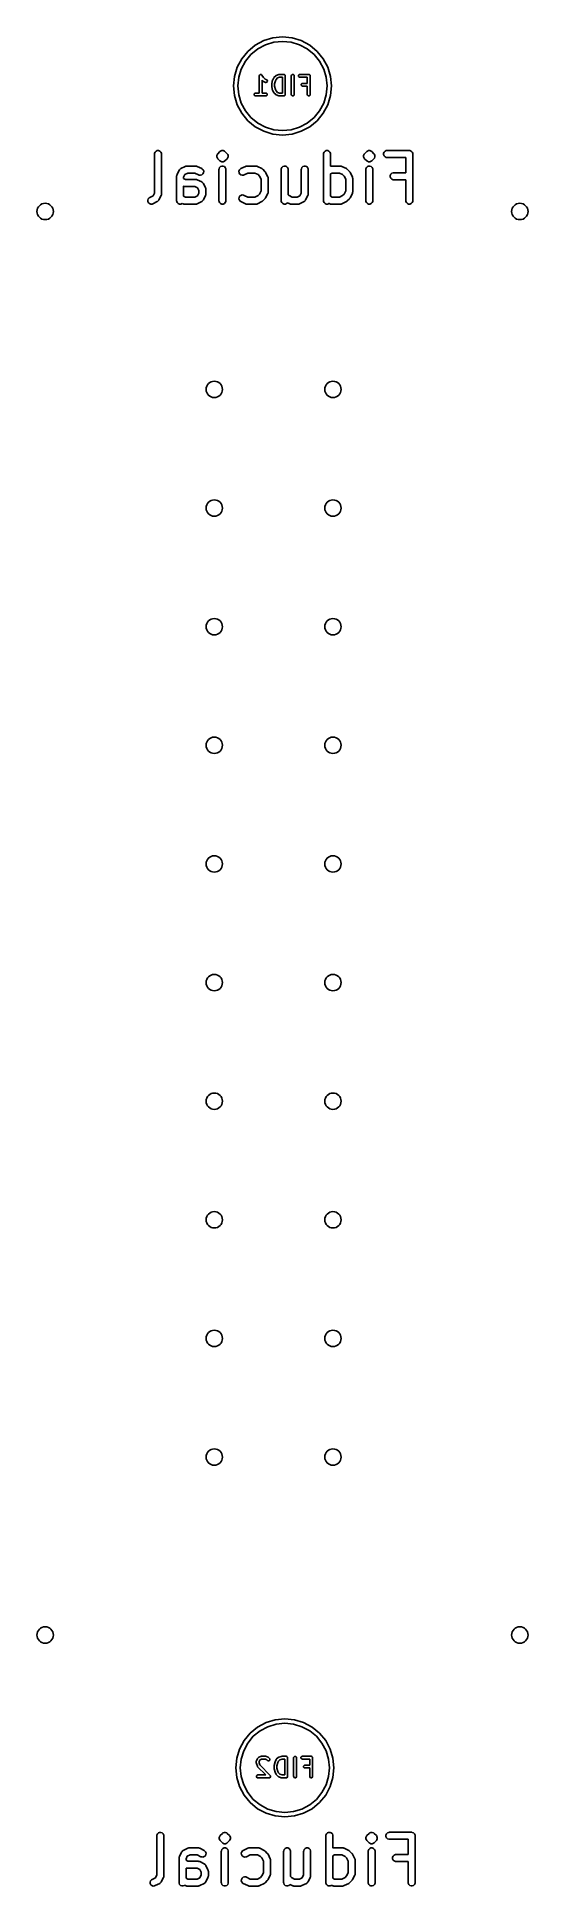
# Model space of a CAD drawing. Extents: x 0.39 to 0.81, y 0.19 to 1.75.
import ezdxf

# ---------------------------------------------------------------- set-up
doc = ezdxf.new("R2010")
doc.units = 0
doc.header["$MEASUREMENT"] = 0
doc.layers.add('BLACK', color=7, linetype='CONTINUOUS')

msp = doc.modelspace()

# ---------------------------------------------------------------- linework, layer by layer
at = {"layer": 'BLACK', "linetype": 'CONTINUOUS'}
for p, q in [((0.5842, 1.744), (0.5919, 1.7463)), ((0.5919, 1.7463), (0.6, 1.7471)), ((0.6, 1.7471), (0.6081, 1.7463)), ((0.6081, 1.7463), (0.6158, 1.744)), ((0.5656, 1.7287), (0.5708, 1.735)), ((0.5734, 1.7323), (0.5688, 1.7266)), ((0.5708, 1.735), (0.577, 1.7401)), ((0.5791, 1.737), (0.5734, 1.7323)), ((0.577, 1.7401), (0.5842, 1.744)), ((0.5856, 1.7405), (0.5791, 1.737)), ((0.5927, 1.7426), (0.5856, 1.7405)), ((0.6, 1.7433), (0.5927, 1.7426)), ((0.6073, 1.7426), (0.6, 1.7433)), ((0.6144, 1.7405), (0.6073, 1.7426)), ((0.6209, 1.737), (0.6144, 1.7405)), ((0.6158, 1.744), (0.623, 1.7401)), ((0.6266, 1.7323), (0.6209, 1.737)), ((0.623, 1.7401), (0.6292, 1.735)), ((0.6312, 1.7266), (0.6266, 1.7323)), ((0.6292, 1.735), (0.6344, 1.7287)), ((0.5595, 1.7138), (0.5618, 1.7216)), ((0.5618, 1.7216), (0.5656, 1.7287)), ((0.5653, 1.7201), (0.5631, 1.7131)), ((0.5688, 1.7266), (0.5653, 1.7201)), ((0.5804, 1.7143), (0.5805, 1.7148)), ((0.5805, 1.7148), (0.5806, 1.7149)), ((0.5806, 1.715), (0.5809, 1.7152)), ((0.5806, 1.7149), (0.5806, 1.715)), ((0.5809, 1.7152), (0.5812, 1.7154)), ((0.5812, 1.7154), (0.5813, 1.7154)), ((0.5813, 1.7154), (0.5814, 1.7155)), ((0.5814, 1.7155), (0.5817, 1.7154)), ((0.5817, 1.7154), (0.5821, 1.7154)), ((0.5821, 1.7154), (0.5822, 1.7154)), ((0.5822, 1.7154), (0.5823, 1.7153)), ((0.5823, 1.7153), (0.5826, 1.715)), ((0.5826, 1.715), (0.584, 1.7129)), ((0.5944, 1.7145), (0.5945, 1.7146)), ((0.5945, 1.7146), (0.5947, 1.7147)), ((0.5947, 1.7147), (0.5947, 1.7147)), ((0.5947, 1.7147), (0.5948, 1.7147)), ((0.5948, 1.7147), (0.597, 1.7155)), ((0.597, 1.7155), (0.5972, 1.7155)), ((0.5972, 1.7155), (0.5974, 1.7155)), ((0.5974, 1.7155), (0.6011, 1.7155)), ((0.6011, 1.7155), (0.6016, 1.7154)), ((0.6016, 1.7154), (0.6022, 1.7148)), ((0.6022, 1.7148), (0.6023, 1.7143)), ((0.6074, 1.7143), (0.6075, 1.7148)), ((0.6075, 1.7148), (0.6082, 1.7154)), ((0.6082, 1.7154), (0.6091, 1.7154)), ((0.6091, 1.7154), (0.6097, 1.7148)), ((0.6097, 1.7148), (0.6098, 1.7143)), ((0.6135, 1.7148), (0.6142, 1.7154)), ((0.6135, 1.7139), (0.6135, 1.7148)), ((0.6142, 1.7154), (0.6146, 1.7155)), ((0.6146, 1.7155), (0.6221, 1.7155)), ((0.6221, 1.7155), (0.6226, 1.7154)), ((0.6226, 1.7154), (0.6232, 1.7148)), ((0.6232, 1.7148), (0.6233, 1.7143)), ((0.6347, 1.7201), (0.6312, 1.7266)), ((0.6344, 1.7287), (0.6382, 1.7216)), ((0.6369, 1.7131), (0.6347, 1.7201)), ((0.6382, 1.7216), (0.6405, 1.7138)), ((0.5587, 1.7058), (0.5595, 1.7138)), ((0.5595, 1.6977), (0.5587, 1.7058)), ((0.5631, 1.7131), (0.5624, 1.7058)), ((0.5624, 1.7058), (0.5631, 1.6984)), ((0.576, 1.6991), (0.5767, 1.6997)), ((0.576, 1.6981), (0.576, 1.6991)), ((0.5767, 1.6997), (0.5771, 1.6998)), ((0.5771, 1.6998), (0.5804, 1.6998)), ((0.5804, 1.6998), (0.5804, 1.7143)), ((0.5838, 1.7098), (0.5828, 1.7107)), ((0.5828, 1.7107), (0.5828, 1.6998)), ((0.5828, 1.6998), (0.5861, 1.6998)), ((0.5839, 1.7097), (0.5838, 1.7098)), ((0.5841, 1.7095), (0.5839, 1.7097)), ((0.584, 1.7129), (0.5853, 1.7116)), ((0.5856, 1.7088), (0.5841, 1.7095)), ((0.5853, 1.7116), (0.5867, 1.7109)), ((0.586, 1.7087), (0.5856, 1.7088)), ((0.5869, 1.709), (0.586, 1.7087)), ((0.5861, 1.6998), (0.5866, 1.6997)), ((0.5866, 1.6997), (0.5872, 1.6991)), ((0.5867, 1.7109), (0.587, 1.7106)), ((0.5873, 1.7098), (0.5869, 1.709)), ((0.587, 1.7106), (0.5873, 1.7098)), ((0.5872, 1.6991), (0.5872, 1.6981)), ((0.5909, 1.7076), (0.591, 1.7077)), ((0.5909, 1.7054), (0.5909, 1.7076)), ((0.591, 1.7052), (0.5909, 1.7054)), ((0.591, 1.7079), (0.5917, 1.7109)), ((0.591, 1.7077), (0.591, 1.7079)), ((0.591, 1.7051), (0.591, 1.7052)), ((0.5917, 1.7021), (0.591, 1.7051)), ((0.5917, 1.7109), (0.5918, 1.711)), ((0.5918, 1.7019), (0.5917, 1.7021)), ((0.5918, 1.7111), (0.5926, 1.7126)), ((0.5918, 1.711), (0.5918, 1.7111)), ((0.5918, 1.7018), (0.5918, 1.7019)), ((0.5926, 1.7003), (0.5918, 1.7018)), ((0.5926, 1.7126), (0.5927, 1.7128)), ((0.5927, 1.7002), (0.5926, 1.7003)), ((0.5927, 1.7128), (0.5928, 1.7129)), ((0.5928, 1.7), (0.5927, 1.7002)), ((0.5928, 1.7129), (0.5943, 1.7144)), ((0.5943, 1.6985), (0.5928, 1.7)), ((0.594, 1.7102), (0.5933, 1.7075)), ((0.5933, 1.7075), (0.5933, 1.7055)), ((0.5933, 1.7055), (0.594, 1.7028)), ((0.5946, 1.7114), (0.594, 1.7102)), ((0.594, 1.7028), (0.5946, 1.7016)), ((0.5943, 1.7144), (0.5943, 1.7145)), ((0.5943, 1.7145), (0.5944, 1.7145)), ((0.5958, 1.7126), (0.5946, 1.7114)), ((0.5946, 1.7016), (0.5958, 1.7004)), ((0.5976, 1.7132), (0.5958, 1.7126)), ((0.5958, 1.7004), (0.5976, 1.6998)), ((0.5999, 1.7132), (0.5976, 1.7132)), ((0.5976, 1.6998), (0.5999, 1.6998)), ((0.5999, 1.6998), (0.5999, 1.7132)), ((0.6023, 1.7143), (0.6023, 1.6986)), ((0.6074, 1.6986), (0.6074, 1.7143)), ((0.6098, 1.7143), (0.6098, 1.6986)), ((0.6142, 1.7133), (0.6135, 1.7139)), ((0.6146, 1.7132), (0.6142, 1.7133)), ((0.6209, 1.7132), (0.6146, 1.7132)), ((0.6158, 1.7073), (0.6164, 1.7079)), ((0.6158, 1.7064), (0.6158, 1.7073)), ((0.6164, 1.7058), (0.6158, 1.7064)), ((0.6164, 1.7079), (0.6169, 1.708)), ((0.6169, 1.7057), (0.6164, 1.7058)), ((0.6169, 1.708), (0.6209, 1.708)), ((0.6209, 1.7057), (0.6169, 1.7057)), ((0.6209, 1.708), (0.6209, 1.7132)), ((0.6209, 1.6986), (0.6209, 1.7057)), ((0.6233, 1.7143), (0.6233, 1.6986)), ((0.6376, 1.7058), (0.6369, 1.7131)), ((0.6369, 1.6984), (0.6376, 1.7058)), ((0.6405, 1.7138), (0.6413, 1.7058)), ((0.6413, 1.7058), (0.6405, 1.6977)), ((0.5618, 1.6899), (0.5595, 1.6977)), ((0.5656, 1.6828), (0.5618, 1.6899)), ((0.5631, 1.6984), (0.5653, 1.6914)), ((0.5653, 1.6914), (0.5688, 1.6849)), ((0.5688, 1.6849), (0.5734, 1.6792)), ((0.5767, 1.6975), (0.576, 1.6981)), ((0.5771, 1.6974), (0.5767, 1.6975)), ((0.5861, 1.6974), (0.5771, 1.6974)), ((0.5866, 1.6975), (0.5861, 1.6974)), ((0.5872, 1.6981), (0.5866, 1.6975)), ((0.5944, 1.6985), (0.5943, 1.6985)), ((0.5943, 1.6985), (0.5943, 1.6985)), ((0.5945, 1.6984), (0.5944, 1.6985)), ((0.5947, 1.6983), (0.5945, 1.6984)), ((0.5948, 1.6982), (0.5947, 1.6983)), ((0.5947, 1.6983), (0.5947, 1.6983)), ((0.597, 1.6975), (0.5948, 1.6982)), ((0.5972, 1.6975), (0.597, 1.6975)), ((0.5974, 1.6974), (0.5972, 1.6975)), ((0.6011, 1.6974), (0.5974, 1.6974)), ((0.6016, 1.6975), (0.6011, 1.6974)), ((0.6022, 1.6981), (0.6016, 1.6975)), ((0.6023, 1.6986), (0.6022, 1.6981)), ((0.6075, 1.6981), (0.6074, 1.6986)), ((0.6082, 1.6975), (0.6075, 1.6981)), ((0.6091, 1.6975), (0.6082, 1.6975)), ((0.6097, 1.6981), (0.6091, 1.6975)), ((0.6098, 1.6986), (0.6097, 1.6981)), ((0.621, 1.6981), (0.6209, 1.6986)), ((0.6217, 1.6975), (0.621, 1.6981)), ((0.6226, 1.6975), (0.6217, 1.6975)), ((0.6232, 1.6981), (0.6226, 1.6975)), ((0.6233, 1.6986), (0.6232, 1.6981)), ((0.6266, 1.6792), (0.6312, 1.6849)), ((0.6312, 1.6849), (0.6347, 1.6914)), ((0.6382, 1.6899), (0.6344, 1.6828)), ((0.6347, 1.6914), (0.6369, 1.6984)), ((0.6405, 1.6977), (0.6382, 1.6899)), ((0.5708, 1.6765), (0.5656, 1.6828)), ((0.577, 1.6714), (0.5708, 1.6765)), ((0.5734, 1.6792), (0.5791, 1.6745)), ((0.5842, 1.6676), (0.577, 1.6714)), ((0.5791, 1.6745), (0.5856, 1.671)), ((0.5856, 1.671), (0.5927, 1.6689)), ((0.5927, 1.6689), (0.6, 1.6682)), ((0.6, 1.6682), (0.6073, 1.6689)), ((0.6073, 1.6689), (0.6144, 1.671)), ((0.6144, 1.671), (0.6209, 1.6745)), ((0.623, 1.6714), (0.6158, 1.6676)), ((0.6209, 1.6745), (0.6266, 1.6792)), ((0.6292, 1.6765), (0.623, 1.6714)), ((0.6344, 1.6828), (0.6292, 1.6765)), ((0.5919, 1.6652), (0.5842, 1.6676)), ((0.6, 1.6644), (0.5919, 1.6652)), ((0.6081, 1.6652), (0.6, 1.6644)), ((0.6158, 1.6676), (0.6081, 1.6652)), ((0.4921, 1.6491), (0.4926, 1.6501)), ((0.4921, 1.6485), (0.4921, 1.6491)), ((0.4921, 1.6154), (0.4921, 1.6485)), ((0.4926, 1.6501), (0.4934, 1.6509)), ((0.4934, 1.6509), (0.4944, 1.6514)), ((0.4944, 1.6514), (0.4956, 1.6514)), ((0.4956, 1.6514), (0.4967, 1.6509)), ((0.4967, 1.6509), (0.4975, 1.6501)), ((0.4975, 1.6501), (0.4979, 1.6491)), ((0.4979, 1.6491), (0.498, 1.6485)), ((0.498, 1.6485), (0.498, 1.6147)), ((0.5143, 1.6361), (0.5181, 1.638)), ((0.5181, 1.638), (0.5186, 1.6382)), ((0.5186, 1.6382), (0.5187, 1.6382)), ((0.5187, 1.6382), (0.5188, 1.6383)), ((0.5188, 1.6383), (0.5194, 1.6383)), ((0.5194, 1.6383), (0.5269, 1.6383)), ((0.5269, 1.6383), (0.5275, 1.6383)), ((0.5275, 1.6383), (0.5276, 1.6382)), ((0.5276, 1.6382), (0.5277, 1.6382)), ((0.5277, 1.6382), (0.5282, 1.638)), ((0.5282, 1.638), (0.532, 1.6361)), ((0.5446, 1.6472), (0.5451, 1.6483)), ((0.5446, 1.646), (0.5446, 1.6472)), ((0.5451, 1.645), (0.5446, 1.646)), ((0.5451, 1.6483), (0.5454, 1.6487)), ((0.5454, 1.6445), (0.5451, 1.645)), ((0.5454, 1.6487), (0.5473, 1.6506)), ((0.5473, 1.6426), (0.5454, 1.6445)), ((0.5465, 1.6359), (0.5469, 1.637)), ((0.5469, 1.637), (0.5477, 1.6378)), ((0.5473, 1.6506), (0.5477, 1.6509)), ((0.5477, 1.6423), (0.5473, 1.6426)), ((0.5477, 1.6509), (0.5488, 1.6514)), ((0.5488, 1.6418), (0.5477, 1.6423)), ((0.5477, 1.6378), (0.5488, 1.6383)), ((0.5488, 1.6514), (0.55, 1.6514)), ((0.55, 1.6418), (0.5488, 1.6418)), ((0.5488, 1.6418), (0.5488, 1.6418)), ((0.5488, 1.6383), (0.55, 1.6383)), ((0.55, 1.6514), (0.55, 1.6514)), ((0.55, 1.6514), (0.551, 1.6509)), ((0.551, 1.6423), (0.55, 1.6418)), ((0.55, 1.6418), (0.55, 1.6418)), ((0.55, 1.6383), (0.551, 1.6378)), ((0.551, 1.6509), (0.5515, 1.6506)), ((0.5515, 1.6426), (0.551, 1.6423)), ((0.551, 1.6378), (0.5518, 1.637)), ((0.5515, 1.6506), (0.5533, 1.6487)), ((0.5533, 1.6445), (0.5515, 1.6426)), ((0.5518, 1.637), (0.5523, 1.6359)), ((0.5533, 1.6487), (0.5537, 1.6483)), ((0.5537, 1.645), (0.5533, 1.6445)), ((0.5537, 1.6483), (0.5539, 1.6479)), ((0.5542, 1.646), (0.5537, 1.645)), ((0.5539, 1.6479), (0.5542, 1.6472)), ((0.5542, 1.6472), (0.5542, 1.646)), ((0.5649, 1.6361), (0.5687, 1.638)), ((0.5687, 1.638), (0.5692, 1.6382)), ((0.5692, 1.6382), (0.5693, 1.6382)), ((0.5693, 1.6382), (0.5694, 1.6383)), ((0.5694, 1.6383), (0.57, 1.6383)), ((0.57, 1.6383), (0.5775, 1.6383)), ((0.5775, 1.6383), (0.5781, 1.6383)), ((0.5781, 1.6383), (0.5782, 1.6382)), ((0.5782, 1.6382), (0.5783, 1.6382)), ((0.5783, 1.6382), (0.5788, 1.638)), ((0.5788, 1.638), (0.5826, 1.6361)), ((0.599, 1.6359), (0.5994, 1.637)), ((0.5994, 1.637), (0.6002, 1.6378)), ((0.6002, 1.6378), (0.6013, 1.6383)), ((0.6013, 1.6383), (0.6025, 1.6383)), ((0.6025, 1.6383), (0.6035, 1.6378)), ((0.6035, 1.6378), (0.6043, 1.637)), ((0.6043, 1.637), (0.6048, 1.6359)), ((0.6159, 1.6359), (0.6163, 1.637)), ((0.6163, 1.637), (0.6171, 1.6378)), ((0.6171, 1.6378), (0.6182, 1.6383)), ((0.6182, 1.6383), (0.6193, 1.6383)), ((0.6193, 1.6383), (0.6204, 1.6378)), ((0.6204, 1.6378), (0.6212, 1.637)), ((0.6212, 1.637), (0.6216, 1.6359)), ((0.6345, 1.6485), (0.6346, 1.6491)), ((0.6345, 1.6091), (0.6345, 1.6485)), ((0.6346, 1.6491), (0.635, 1.6501)), ((0.635, 1.6501), (0.6359, 1.6509)), ((0.6359, 1.6509), (0.6369, 1.6514)), ((0.6369, 1.6514), (0.6381, 1.6514)), ((0.6381, 1.6514), (0.6391, 1.6509)), ((0.6391, 1.6509), (0.64, 1.6501)), ((0.64, 1.6501), (0.6404, 1.6491)), ((0.6404, 1.6491), (0.6404, 1.6485)), ((0.6404, 1.6485), (0.6404, 1.6382)), ((0.6404, 1.6382), (0.6405, 1.6382)), ((0.6405, 1.6382), (0.6406, 1.6382)), ((0.6406, 1.6382), (0.6407, 1.6383)), ((0.6407, 1.6383), (0.6412, 1.6383)), ((0.6412, 1.6383), (0.6487, 1.6383)), ((0.6487, 1.6383), (0.6493, 1.6383)), ((0.6493, 1.6383), (0.6494, 1.6382)), ((0.6494, 1.6382), (0.6495, 1.6382)), ((0.6495, 1.6382), (0.6501, 1.638)), ((0.6501, 1.638), (0.6538, 1.6361)), ((0.6683, 1.6472), (0.6688, 1.6483)), ((0.6683, 1.646), (0.6683, 1.6472)), ((0.6688, 1.645), (0.6683, 1.646)), ((0.6688, 1.6483), (0.6692, 1.6487)), ((0.6692, 1.6445), (0.6688, 1.645)), ((0.6692, 1.6487), (0.671, 1.6506)), ((0.671, 1.6426), (0.6692, 1.6445)), ((0.6702, 1.6359), (0.6707, 1.637)), ((0.6707, 1.637), (0.6715, 1.6378)), ((0.671, 1.6506), (0.6715, 1.6509)), ((0.6715, 1.6423), (0.671, 1.6426)), ((0.6715, 1.6509), (0.6725, 1.6514)), ((0.6725, 1.6418), (0.6715, 1.6423)), ((0.6715, 1.6378), (0.6725, 1.6383)), ((0.6725, 1.6514), (0.6737, 1.6514)), ((0.6737, 1.6418), (0.6725, 1.6418)), ((0.6725, 1.6418), (0.6725, 1.6418)), ((0.6725, 1.6383), (0.6737, 1.6383)), ((0.6737, 1.6514), (0.6737, 1.6514)), ((0.6737, 1.6514), (0.6748, 1.6509)), ((0.6748, 1.6423), (0.6737, 1.6418)), ((0.6737, 1.6418), (0.6737, 1.6418)), ((0.6737, 1.6383), (0.6748, 1.6378)), ((0.6748, 1.6509), (0.6752, 1.6506)), ((0.6752, 1.6426), (0.6748, 1.6423)), ((0.6748, 1.6378), (0.6756, 1.637)), ((0.6752, 1.6506), (0.6771, 1.6487)), ((0.6771, 1.6445), (0.6752, 1.6426)), ((0.6756, 1.637), (0.676, 1.6359)), ((0.6771, 1.6487), (0.6774, 1.6483)), ((0.6774, 1.645), (0.6771, 1.6445)), ((0.6774, 1.6483), (0.6776, 1.6479)), ((0.6779, 1.646), (0.6774, 1.645)), ((0.6776, 1.6479), (0.6779, 1.6472)), ((0.6779, 1.6472), (0.6779, 1.646)), ((0.6852, 1.6491), (0.6857, 1.6501)), ((0.6852, 1.6479), (0.6852, 1.6491)), ((0.6857, 1.6468), (0.6852, 1.6479)), ((0.6857, 1.6501), (0.6865, 1.6509)), ((0.6865, 1.646), (0.6857, 1.6468)), ((0.6865, 1.6509), (0.6875, 1.6514)), ((0.6875, 1.6456), (0.6865, 1.646)), ((0.6875, 1.6514), (0.6881, 1.6514)), ((0.6881, 1.6455), (0.6875, 1.6456)), ((0.6881, 1.6514), (0.7069, 1.6514)), ((0.7039, 1.6455), (0.6881, 1.6455)), ((0.7039, 1.6327), (0.7039, 1.6455)), ((0.7069, 1.6514), (0.7074, 1.6514)), ((0.7074, 1.6514), (0.7085, 1.6509)), ((0.7085, 1.6509), (0.7093, 1.6501)), ((0.7093, 1.6501), (0.7098, 1.6491)), ((0.7098, 1.6491), (0.7098, 1.6485)), ((0.7098, 1.6485), (0.7098, 1.6091)), ((0.5108, 1.6297), (0.5109, 1.6303)), ((0.5108, 1.6091), (0.5108, 1.6297)), ((0.5109, 1.6305), (0.5111, 1.6311)), ((0.5109, 1.6304), (0.5109, 1.6305)), ((0.5109, 1.6303), (0.5109, 1.6304)), ((0.5111, 1.6311), (0.513, 1.6348)), ((0.513, 1.6348), (0.5131, 1.6349)), ((0.5131, 1.635), (0.5133, 1.6353)), ((0.5131, 1.6349), (0.5131, 1.635)), ((0.5131, 1.635), (0.5131, 1.635)), ((0.5133, 1.6353), (0.5136, 1.6355)), ((0.5136, 1.6355), (0.5138, 1.6358)), ((0.5138, 1.6358), (0.5141, 1.636)), ((0.5141, 1.636), (0.5142, 1.6361)), ((0.5142, 1.6361), (0.5142, 1.6361)), ((0.5142, 1.6361), (0.5143, 1.6361)), ((0.5178, 1.6313), (0.5167, 1.629)), ((0.5167, 1.629), (0.5167, 1.6278)), ((0.5167, 1.6278), (0.5182, 1.6271)), ((0.5168, 1.6213), (0.5167, 1.6213)), ((0.5167, 1.6213), (0.5167, 1.6213)), ((0.5167, 1.6213), (0.5167, 1.6128)), ((0.5169, 1.6212), (0.5168, 1.6213)), ((0.5175, 1.6212), (0.5169, 1.6212)), ((0.5262, 1.6212), (0.5175, 1.6212)), ((0.5201, 1.6324), (0.5178, 1.6313)), ((0.5182, 1.6271), (0.5269, 1.6271)), ((0.5262, 1.6324), (0.5201, 1.6324)), ((0.5293, 1.6308), (0.5262, 1.6324)), ((0.5284, 1.62), (0.5262, 1.6212)), ((0.5269, 1.6271), (0.5275, 1.627)), ((0.5275, 1.627), (0.5276, 1.627)), ((0.5276, 1.627), (0.5277, 1.627)), ((0.5277, 1.627), (0.5282, 1.6268)), ((0.5282, 1.6268), (0.532, 1.6249)), ((0.5299, 1.6306), (0.5293, 1.6308)), ((0.531, 1.6306), (0.5299, 1.6306)), ((0.5321, 1.6309), (0.531, 1.6306)), ((0.532, 1.6361), (0.5324, 1.6358)), ((0.532, 1.6249), (0.5321, 1.6248)), ((0.533, 1.6317), (0.5321, 1.6309)), ((0.5321, 1.6248), (0.5321, 1.6248)), ((0.5321, 1.6248), (0.5322, 1.6248)), ((0.5322, 1.6248), (0.5324, 1.6246)), ((0.5324, 1.6358), (0.5332, 1.635)), ((0.5324, 1.6246), (0.5327, 1.6243)), ((0.5327, 1.6243), (0.533, 1.6241)), ((0.5335, 1.6327), (0.533, 1.6317)), ((0.533, 1.6241), (0.5331, 1.6238)), ((0.5331, 1.6238), (0.5332, 1.6237)), ((0.5332, 1.635), (0.5336, 1.6339)), ((0.5332, 1.6237), (0.5332, 1.6237)), ((0.5332, 1.6237), (0.5333, 1.6236)), ((0.5333, 1.6236), (0.5351, 1.6198)), ((0.5336, 1.6339), (0.5335, 1.6327)), ((0.5464, 1.6354), (0.5465, 1.6359)), ((0.5464, 1.6091), (0.5464, 1.6354)), ((0.5523, 1.6359), (0.5523, 1.6354)), ((0.5523, 1.6354), (0.5523, 1.6091)), ((0.5633, 1.6339), (0.5637, 1.635)), ((0.5634, 1.6327), (0.5633, 1.6339)), ((0.5639, 1.6317), (0.5634, 1.6327)), ((0.5637, 1.635), (0.5644, 1.6358)), ((0.5648, 1.6309), (0.5639, 1.6317)), ((0.5644, 1.6358), (0.5649, 1.6361)), ((0.5659, 1.6306), (0.5648, 1.6309)), ((0.567, 1.6306), (0.5659, 1.6306)), ((0.5676, 1.6308), (0.567, 1.6306)), ((0.5707, 1.6324), (0.5676, 1.6308)), ((0.5768, 1.6324), (0.5707, 1.6324)), ((0.5795, 1.6311), (0.5768, 1.6324)), ((0.5807, 1.6299), (0.5795, 1.6311)), ((0.582, 1.6272), (0.5807, 1.6299)), ((0.582, 1.6173), (0.582, 1.6272)), ((0.5826, 1.6361), (0.5828, 1.636)), ((0.5828, 1.636), (0.5829, 1.6359)), ((0.5829, 1.6359), (0.583, 1.6359)), ((0.583, 1.6359), (0.5831, 1.6358)), ((0.5831, 1.6358), (0.5831, 1.6358)), ((0.5831, 1.6358), (0.5833, 1.6356)), ((0.5833, 1.6356), (0.5852, 1.6337)), ((0.5852, 1.6337), (0.5854, 1.6335)), ((0.5854, 1.6335), (0.5855, 1.6334)), ((0.5855, 1.6334), (0.5855, 1.6333)), ((0.5855, 1.6333), (0.5856, 1.6333)), ((0.5856, 1.6333), (0.5856, 1.6332)), ((0.5856, 1.6332), (0.5858, 1.6329)), ((0.5858, 1.6329), (0.5876, 1.6292)), ((0.5876, 1.6292), (0.5878, 1.6286)), ((0.5878, 1.6286), (0.5879, 1.6285)), ((0.5879, 1.6285), (0.5879, 1.6284)), ((0.5879, 1.6284), (0.588, 1.6279)), ((0.588, 1.6279), (0.588, 1.6166)), ((0.5989, 1.6354), (0.599, 1.6359)), ((0.5989, 1.6091), (0.5989, 1.6354)), ((0.6048, 1.6359), (0.6048, 1.6354)), ((0.6048, 1.6354), (0.6048, 1.6141)), ((0.6158, 1.6354), (0.6159, 1.6359)), ((0.6158, 1.6154), (0.6158, 1.6354)), ((0.6216, 1.6359), (0.6217, 1.6354)), ((0.6217, 1.6354), (0.6217, 1.6147)), ((0.6419, 1.6324), (0.6404, 1.6317)), ((0.6404, 1.6317), (0.6404, 1.6128)), ((0.648, 1.6324), (0.6419, 1.6324)), ((0.6507, 1.6311), (0.648, 1.6324)), ((0.6519, 1.6299), (0.6507, 1.6311)), ((0.6533, 1.6272), (0.6519, 1.6299)), ((0.6533, 1.6173), (0.6533, 1.6272)), ((0.6538, 1.6361), (0.6541, 1.636)), ((0.6541, 1.636), (0.6541, 1.6359)), ((0.6541, 1.6359), (0.6542, 1.6359)), ((0.6542, 1.6359), (0.6543, 1.6358)), ((0.6543, 1.6358), (0.6544, 1.6358)), ((0.6544, 1.6358), (0.6546, 1.6356)), ((0.6546, 1.6356), (0.6565, 1.6337)), ((0.6565, 1.6337), (0.6566, 1.6335)), ((0.6566, 1.6335), (0.6567, 1.6334)), ((0.6567, 1.6334), (0.6568, 1.6333)), ((0.6568, 1.6333), (0.6568, 1.6333)), ((0.6568, 1.6333), (0.6569, 1.6332)), ((0.6569, 1.6332), (0.657, 1.6329)), ((0.657, 1.6329), (0.6589, 1.6292)), ((0.6589, 1.6292), (0.6591, 1.6286)), ((0.6591, 1.6286), (0.6591, 1.6285)), ((0.6591, 1.6285), (0.6591, 1.6284)), ((0.6591, 1.6284), (0.6592, 1.6279)), ((0.6592, 1.6279), (0.6592, 1.6166)), ((0.6702, 1.6354), (0.6702, 1.6359)), ((0.6702, 1.6091), (0.6702, 1.6354)), ((0.676, 1.6359), (0.6761, 1.6354)), ((0.6761, 1.6354), (0.6761, 1.6091)), ((0.6908, 1.6303), (0.6913, 1.6314)), ((0.6908, 1.6292), (0.6908, 1.6303)), ((0.6913, 1.6281), (0.6908, 1.6292)), ((0.6913, 1.6314), (0.6921, 1.6322)), ((0.6921, 1.6273), (0.6913, 1.6281)), ((0.6921, 1.6322), (0.6932, 1.6326)), ((0.6932, 1.6268), (0.6921, 1.6273)), ((0.6932, 1.6326), (0.6937, 1.6327)), ((0.6937, 1.6268), (0.6932, 1.6268)), ((0.6937, 1.6327), (0.7039, 1.6327)), ((0.7039, 1.6268), (0.6937, 1.6268)), ((0.7039, 1.6091), (0.7039, 1.6268)), ((0.4865, 1.6095), (0.4868, 1.6106)), ((0.4865, 1.6083), (0.4865, 1.6095)), ((0.4871, 1.6073), (0.4865, 1.6083)), ((0.4868, 1.6106), (0.4876, 1.6115)), ((0.4879, 1.6066), (0.4871, 1.6073)), ((0.4876, 1.6115), (0.4881, 1.6118)), ((0.489, 1.6062), (0.4879, 1.6066)), ((0.4881, 1.6118), (0.4909, 1.6132)), ((0.4902, 1.6063), (0.489, 1.6062)), ((0.4907, 1.6065), (0.4902, 1.6063)), ((0.4945, 1.6084), (0.4907, 1.6065)), ((0.4909, 1.6132), (0.4921, 1.6154)), ((0.4946, 1.6084), (0.4945, 1.6084)), ((0.4947, 1.6085), (0.4946, 1.6084)), ((0.4946, 1.6084), (0.4946, 1.6084)), ((0.4949, 1.6087), (0.4947, 1.6085)), ((0.4952, 1.6089), (0.4949, 1.6087)), ((0.4955, 1.6092), (0.4952, 1.6089)), ((0.4957, 1.6095), (0.4955, 1.6092)), ((0.4958, 1.6097), (0.4957, 1.6096)), ((0.4957, 1.6096), (0.4957, 1.6095)), ((0.4957, 1.6095), (0.4957, 1.6095)), ((0.4977, 1.6134), (0.4958, 1.6097)), ((0.4979, 1.614), (0.4977, 1.6134)), ((0.498, 1.6147), (0.4979, 1.6142)), ((0.4979, 1.6142), (0.4979, 1.6141)), ((0.4979, 1.6141), (0.4979, 1.614)), ((0.5109, 1.6085), (0.5108, 1.6091)), ((0.5113, 1.6075), (0.5109, 1.6085)), ((0.5121, 1.6067), (0.5113, 1.6075)), ((0.5132, 1.6062), (0.5121, 1.6067)), ((0.5143, 1.6062), (0.5132, 1.6062)), ((0.5154, 1.6067), (0.5143, 1.6062)), ((0.5155, 1.6068), (0.5154, 1.6067)), ((0.5162, 1.6065), (0.5155, 1.6068)), ((0.5167, 1.6063), (0.5162, 1.6065)), ((0.5167, 1.6128), (0.5182, 1.6121)), ((0.5168, 1.6063), (0.5167, 1.6063)), ((0.5169, 1.6062), (0.5168, 1.6063)), ((0.5175, 1.6062), (0.5169, 1.6062)), ((0.5269, 1.6062), (0.5175, 1.6062)), ((0.5182, 1.6121), (0.5262, 1.6121)), ((0.5262, 1.6121), (0.5284, 1.6132)), ((0.5275, 1.6062), (0.5269, 1.6062)), ((0.5276, 1.6063), (0.5275, 1.6062)), ((0.5277, 1.6063), (0.5276, 1.6063)), ((0.5282, 1.6065), (0.5277, 1.6063)), ((0.532, 1.6084), (0.5282, 1.6065)), ((0.5296, 1.6178), (0.5284, 1.62)), ((0.5284, 1.6132), (0.5296, 1.6154)), ((0.5296, 1.6154), (0.5296, 1.6178)), ((0.5321, 1.6084), (0.532, 1.6084)), ((0.5322, 1.6085), (0.5321, 1.6084)), ((0.5321, 1.6084), (0.5321, 1.6084)), ((0.5324, 1.6087), (0.5322, 1.6085)), ((0.5327, 1.6089), (0.5324, 1.6087)), ((0.533, 1.6092), (0.5327, 1.6089)), ((0.5331, 1.6095), (0.533, 1.6092)), ((0.5332, 1.6095), (0.5331, 1.6095)), ((0.5333, 1.6097), (0.5332, 1.6096)), ((0.5332, 1.6096), (0.5332, 1.6095)), ((0.5351, 1.6134), (0.5333, 1.6097)), ((0.5351, 1.6198), (0.5354, 1.6193)), ((0.5354, 1.614), (0.5351, 1.6134)), ((0.5354, 1.6193), (0.5354, 1.6192)), ((0.5354, 1.6192), (0.5354, 1.6191)), ((0.5354, 1.6191), (0.5355, 1.6185)), ((0.5355, 1.6147), (0.5354, 1.6142)), ((0.5354, 1.6142), (0.5354, 1.6141)), ((0.5354, 1.6141), (0.5354, 1.614)), ((0.5355, 1.6185), (0.5355, 1.6147)), ((0.5465, 1.6085), (0.5464, 1.6091)), ((0.5469, 1.6075), (0.5465, 1.6085)), ((0.5477, 1.6067), (0.5469, 1.6075)), ((0.5488, 1.6062), (0.5477, 1.6067)), ((0.55, 1.6062), (0.5488, 1.6062)), ((0.551, 1.6067), (0.55, 1.6062)), ((0.5518, 1.6075), (0.551, 1.6067)), ((0.5523, 1.6085), (0.5518, 1.6075)), ((0.5523, 1.6091), (0.5523, 1.6085)), ((0.5633, 1.6106), (0.5634, 1.6118)), ((0.5637, 1.6095), (0.5633, 1.6106)), ((0.5634, 1.6118), (0.5639, 1.6128)), ((0.5644, 1.6087), (0.5637, 1.6095)), ((0.5639, 1.6128), (0.5648, 1.6136)), ((0.5649, 1.6084), (0.5644, 1.6087)), ((0.5648, 1.6136), (0.5659, 1.6139)), ((0.5687, 1.6065), (0.5649, 1.6084)), ((0.5659, 1.6139), (0.567, 1.6138)), ((0.567, 1.6138), (0.5676, 1.6136)), ((0.5676, 1.6136), (0.5707, 1.6121)), ((0.5692, 1.6063), (0.5687, 1.6065)), ((0.5693, 1.6063), (0.5692, 1.6063)), ((0.5694, 1.6062), (0.5693, 1.6063)), ((0.57, 1.6062), (0.5694, 1.6062)), ((0.5775, 1.6062), (0.57, 1.6062)), ((0.5707, 1.6121), (0.5768, 1.6121)), ((0.5768, 1.6121), (0.5795, 1.6134)), ((0.5781, 1.6062), (0.5775, 1.6062)), ((0.5782, 1.6063), (0.5781, 1.6062)), ((0.5783, 1.6063), (0.5782, 1.6063)), ((0.5788, 1.6065), (0.5783, 1.6063)), ((0.5826, 1.6084), (0.5788, 1.6065)), ((0.5795, 1.6134), (0.5807, 1.6146)), ((0.5807, 1.6146), (0.582, 1.6173)), ((0.5828, 1.6085), (0.5826, 1.6084)), ((0.5829, 1.6085), (0.5828, 1.6085)), ((0.583, 1.6086), (0.5829, 1.6085)), ((0.5831, 1.6087), (0.583, 1.6086)), ((0.5833, 1.6089), (0.5831, 1.6087)), ((0.5831, 1.6087), (0.5831, 1.6087)), ((0.5852, 1.6108), (0.5833, 1.6089)), ((0.5854, 1.611), (0.5852, 1.6108)), ((0.5855, 1.6111), (0.5854, 1.611)), ((0.5856, 1.6112), (0.5855, 1.6111)), ((0.5855, 1.6111), (0.5855, 1.6111)), ((0.5858, 1.6115), (0.5856, 1.6113)), ((0.5856, 1.6113), (0.5856, 1.6112)), ((0.5876, 1.6153), (0.5858, 1.6115)), ((0.5878, 1.6158), (0.5876, 1.6153)), ((0.5879, 1.6159), (0.5878, 1.6158)), ((0.588, 1.6166), (0.5879, 1.616)), ((0.5879, 1.616), (0.5879, 1.6159)), ((0.599, 1.6085), (0.5989, 1.6091)), ((0.5994, 1.6075), (0.599, 1.6085)), ((0.6002, 1.6067), (0.5994, 1.6075)), ((0.6013, 1.6062), (0.6002, 1.6067)), ((0.6025, 1.6062), (0.6013, 1.6062)), ((0.6035, 1.6067), (0.6025, 1.6062)), ((0.6043, 1.6074), (0.6035, 1.6067)), ((0.6062, 1.6065), (0.6043, 1.6074)), ((0.6048, 1.6141), (0.6055, 1.6134)), ((0.6055, 1.6134), (0.6082, 1.6121)), ((0.6067, 1.6063), (0.6062, 1.6065)), ((0.6068, 1.6063), (0.6067, 1.6063)), ((0.6069, 1.6062), (0.6068, 1.6063)), ((0.6075, 1.6062), (0.6069, 1.6062)), ((0.6131, 1.6062), (0.6075, 1.6062)), ((0.6082, 1.6121), (0.6124, 1.6121)), ((0.6124, 1.6121), (0.6147, 1.6132)), ((0.6137, 1.6062), (0.6131, 1.6062)), ((0.6138, 1.6063), (0.6137, 1.6062)), ((0.6139, 1.6063), (0.6138, 1.6063)), ((0.6144, 1.6065), (0.6139, 1.6063)), ((0.6182, 1.6084), (0.6144, 1.6065)), ((0.6147, 1.6132), (0.6158, 1.6154)), ((0.6183, 1.6084), (0.6182, 1.6084)), ((0.6184, 1.6085), (0.6183, 1.6084)), ((0.6183, 1.6084), (0.6183, 1.6084)), ((0.6187, 1.6087), (0.6184, 1.6085)), ((0.6189, 1.6089), (0.6187, 1.6087)), ((0.6192, 1.6092), (0.6189, 1.6089)), ((0.6194, 1.6095), (0.6192, 1.6092)), ((0.6195, 1.6096), (0.6194, 1.6095)), ((0.6194, 1.6095), (0.6194, 1.6095)), ((0.6214, 1.6134), (0.6195, 1.6097)), ((0.6195, 1.6097), (0.6195, 1.6096)), ((0.6216, 1.614), (0.6214, 1.6134)), ((0.6217, 1.6147), (0.6216, 1.6142)), ((0.6216, 1.6142), (0.6216, 1.6141)), ((0.6216, 1.6141), (0.6216, 1.614)), ((0.6346, 1.6085), (0.6345, 1.6091)), ((0.635, 1.6075), (0.6346, 1.6085)), ((0.6359, 1.6067), (0.635, 1.6075)), ((0.6369, 1.6062), (0.6359, 1.6067)), ((0.6381, 1.6062), (0.6369, 1.6062)), ((0.6391, 1.6067), (0.6381, 1.6062)), ((0.6393, 1.6068), (0.6391, 1.6067)), ((0.6399, 1.6065), (0.6393, 1.6068)), ((0.6405, 1.6063), (0.6399, 1.6065)), ((0.6404, 1.6128), (0.6419, 1.6121)), ((0.6406, 1.6063), (0.6405, 1.6063)), ((0.6407, 1.6062), (0.6406, 1.6063)), ((0.6412, 1.6062), (0.6407, 1.6062)), ((0.6487, 1.6062), (0.6412, 1.6062)), ((0.6419, 1.6121), (0.648, 1.6121)), ((0.648, 1.6121), (0.6507, 1.6134)), ((0.6493, 1.6062), (0.6487, 1.6062)), ((0.6494, 1.6063), (0.6493, 1.6062)), ((0.6495, 1.6063), (0.6494, 1.6063)), ((0.6501, 1.6065), (0.6495, 1.6063)), ((0.6538, 1.6084), (0.6501, 1.6065)), ((0.6507, 1.6134), (0.6519, 1.6146)), ((0.6519, 1.6146), (0.6533, 1.6173)), ((0.6541, 1.6085), (0.6538, 1.6084)), ((0.6542, 1.6086), (0.6541, 1.6085)), ((0.6541, 1.6085), (0.6541, 1.6085)), ((0.6543, 1.6087), (0.6542, 1.6086)), ((0.6544, 1.6087), (0.6543, 1.6087)), ((0.6546, 1.6089), (0.6544, 1.6087)), ((0.6565, 1.6108), (0.6546, 1.6089)), ((0.6566, 1.611), (0.6565, 1.6108)), ((0.6567, 1.6111), (0.6566, 1.611)), ((0.6568, 1.6111), (0.6567, 1.6111)), ((0.6569, 1.6113), (0.6568, 1.6112)), ((0.6568, 1.6112), (0.6568, 1.6111)), ((0.657, 1.6115), (0.6569, 1.6113)), ((0.6589, 1.6153), (0.657, 1.6115)), ((0.6591, 1.6158), (0.6589, 1.6153)), ((0.6592, 1.6166), (0.6591, 1.616)), ((0.6591, 1.616), (0.6591, 1.6159)), ((0.6591, 1.6159), (0.6591, 1.6158)), ((0.6702, 1.6085), (0.6702, 1.6091)), ((0.6707, 1.6075), (0.6702, 1.6085)), ((0.6715, 1.6067), (0.6707, 1.6075)), ((0.6725, 1.6062), (0.6715, 1.6067)), ((0.6737, 1.6062), (0.6725, 1.6062)), ((0.6748, 1.6067), (0.6737, 1.6062)), ((0.6756, 1.6075), (0.6748, 1.6067)), ((0.676, 1.6085), (0.6756, 1.6075)), ((0.6761, 1.6091), (0.676, 1.6085)), ((0.704, 1.6085), (0.7039, 1.6091)), ((0.7044, 1.6075), (0.704, 1.6085)), ((0.7052, 1.6067), (0.7044, 1.6075)), ((0.7063, 1.6062), (0.7052, 1.6067)), ((0.7074, 1.6062), (0.7063, 1.6062)), ((0.7085, 1.6067), (0.7074, 1.6062)), ((0.7093, 1.6075), (0.7085, 1.6067)), ((0.7098, 1.6085), (0.7093, 1.6075)), ((0.7098, 1.6091), (0.7098, 1.6085)), ((0.5862, 0.3262), (0.5939, 0.3285)), ((0.5939, 0.3285), (0.602, 0.3293)), ((0.602, 0.3293), (0.6101, 0.3285)), ((0.6101, 0.3285), (0.6178, 0.3262)), ((0.5676, 0.311), (0.5728, 0.3172)), ((0.5754, 0.3146), (0.5708, 0.3089)), ((0.5728, 0.3172), (0.579, 0.3224)), ((0.5811, 0.3192), (0.5754, 0.3146)), ((0.579, 0.3224), (0.5862, 0.3262)), ((0.5876, 0.3227), (0.5811, 0.3192)), ((0.5947, 0.3249), (0.5876, 0.3227)), ((0.602, 0.3256), (0.5947, 0.3249)), ((0.6093, 0.3249), (0.602, 0.3256)), ((0.6164, 0.3227), (0.6093, 0.3249)), ((0.6229, 0.3192), (0.6164, 0.3227)), ((0.6178, 0.3262), (0.625, 0.3224)), ((0.6286, 0.3146), (0.6229, 0.3192)), ((0.625, 0.3224), (0.6312, 0.3172)), ((0.6332, 0.3089), (0.6286, 0.3146)), ((0.6312, 0.3172), (0.6364, 0.311)), ((0.5615, 0.2961), (0.5638, 0.3038)), ((0.5638, 0.3038), (0.5676, 0.311)), ((0.5673, 0.3024), (0.5651, 0.2953)), ((0.5708, 0.3089), (0.5673, 0.3024)), ((0.579, 0.2959), (0.5798, 0.2967)), ((0.5798, 0.2967), (0.5799, 0.2968)), ((0.5799, 0.2968), (0.5801, 0.2969)), ((0.5801, 0.2969), (0.5816, 0.2976)), ((0.5816, 0.2976), (0.5817, 0.2977)), ((0.5817, 0.2977), (0.5817, 0.2977)), ((0.5817, 0.2977), (0.5819, 0.2977)), ((0.5819, 0.2977), (0.582, 0.2978)), ((0.582, 0.2978), (0.5821, 0.2978)), ((0.5821, 0.2978), (0.5821, 0.2978)), ((0.5821, 0.2978), (0.5859, 0.2978)), ((0.5859, 0.2978), (0.586, 0.2978)), ((0.5859, 0.2978), (0.5859, 0.2978)), ((0.586, 0.2978), (0.5861, 0.2977)), ((0.5861, 0.2977), (0.5863, 0.2977)), ((0.5863, 0.2977), (0.5863, 0.2977)), ((0.5863, 0.2977), (0.5864, 0.2976)), ((0.5864, 0.2976), (0.5879, 0.2969)), ((0.5879, 0.2969), (0.5881, 0.2968)), ((0.5881, 0.2968), (0.5882, 0.2967)), ((0.5882, 0.2967), (0.589, 0.2959)), ((0.5948, 0.2952), (0.5963, 0.2967)), ((0.5963, 0.2967), (0.5963, 0.2967)), ((0.5963, 0.2967), (0.5964, 0.2967)), ((0.5964, 0.2967), (0.5965, 0.2968)), ((0.5965, 0.2968), (0.5967, 0.2969)), ((0.5967, 0.2969), (0.5968, 0.297)), ((0.5967, 0.2969), (0.5967, 0.2969)), ((0.5968, 0.297), (0.599, 0.2977)), ((0.599, 0.2977), (0.5992, 0.2977)), ((0.5992, 0.2977), (0.5994, 0.2978)), ((0.5994, 0.2978), (0.6031, 0.2978)), ((0.6031, 0.2978), (0.6036, 0.2977)), ((0.6036, 0.2977), (0.6042, 0.297)), ((0.6042, 0.297), (0.6043, 0.2966)), ((0.6043, 0.2966), (0.6043, 0.2808)), ((0.6094, 0.2966), (0.6095, 0.297)), ((0.6094, 0.2808), (0.6094, 0.2966)), ((0.6095, 0.297), (0.6102, 0.2977)), ((0.6102, 0.2977), (0.6111, 0.2977)), ((0.6111, 0.2977), (0.6117, 0.297)), ((0.6117, 0.297), (0.6118, 0.2966)), ((0.6118, 0.2966), (0.6118, 0.2808)), ((0.6155, 0.297), (0.6162, 0.2977)), ((0.6155, 0.2961), (0.6155, 0.297)), ((0.6162, 0.2977), (0.6166, 0.2978)), ((0.6166, 0.2978), (0.6241, 0.2978)), ((0.6241, 0.2978), (0.6246, 0.2977)), ((0.6246, 0.2977), (0.6252, 0.297)), ((0.6252, 0.297), (0.6253, 0.2966)), ((0.6253, 0.2966), (0.6253, 0.2808)), ((0.6367, 0.3024), (0.6332, 0.3089)), ((0.6364, 0.311), (0.6402, 0.3038)), ((0.6389, 0.2953), (0.6367, 0.3024)), ((0.6402, 0.3038), (0.6425, 0.2961)), ((0.5607, 0.288), (0.5615, 0.2961)), ((0.5615, 0.2799), (0.5607, 0.288)), ((0.5651, 0.2953), (0.5644, 0.288)), ((0.5644, 0.288), (0.5651, 0.2807)), ((0.5651, 0.2807), (0.5673, 0.2736)), ((0.5779, 0.2937), (0.578, 0.2939)), ((0.578, 0.2936), (0.5779, 0.2937)), ((0.5779, 0.2921), (0.5779, 0.2936)), ((0.5779, 0.2936), (0.578, 0.2936)), ((0.578, 0.2919), (0.5779, 0.2921)), ((0.578, 0.294), (0.5781, 0.2941)), ((0.578, 0.2939), (0.578, 0.294)), ((0.578, 0.2917), (0.578, 0.2919)), ((0.5788, 0.2895), (0.578, 0.2917)), ((0.578, 0.2813), (0.5787, 0.2819)), ((0.578, 0.2804), (0.578, 0.2813)), ((0.5781, 0.2941), (0.5788, 0.2956)), ((0.5781, 0.2941), (0.5781, 0.2941)), ((0.5787, 0.2819), (0.5791, 0.282)), ((0.5788, 0.2956), (0.5789, 0.2958)), ((0.5788, 0.2894), (0.5788, 0.2895)), ((0.5789, 0.2892), (0.5788, 0.2894)), ((0.5788, 0.2894), (0.5788, 0.2894)), ((0.5789, 0.2958), (0.579, 0.2959)), ((0.579, 0.2891), (0.5789, 0.2892)), ((0.579, 0.289), (0.579, 0.2891)), ((0.579, 0.2891), (0.579, 0.2891)), ((0.586, 0.282), (0.579, 0.289)), ((0.5791, 0.282), (0.586, 0.282)), ((0.5808, 0.2944), (0.5803, 0.2933)), ((0.5803, 0.2933), (0.5803, 0.2923)), ((0.5803, 0.2923), (0.5809, 0.2905)), ((0.5813, 0.2949), (0.5808, 0.2944)), ((0.5809, 0.2905), (0.5897, 0.2817)), ((0.5824, 0.2954), (0.5813, 0.2949)), ((0.5856, 0.2954), (0.5824, 0.2954)), ((0.5867, 0.2949), (0.5856, 0.2954)), ((0.5873, 0.2943), (0.5867, 0.2949)), ((0.5877, 0.294), (0.5873, 0.2943)), ((0.5886, 0.294), (0.5877, 0.294)), ((0.5892, 0.2946), (0.5886, 0.294)), ((0.589, 0.2959), (0.5892, 0.2955)), ((0.5892, 0.2955), (0.5892, 0.2946)), ((0.5897, 0.2817), (0.59, 0.2813)), ((0.59, 0.2813), (0.59, 0.2813)), ((0.59, 0.2813), (0.59, 0.2813)), ((0.59, 0.2813), (0.59, 0.2804)), ((0.5929, 0.2898), (0.593, 0.29)), ((0.5929, 0.2876), (0.5929, 0.2898)), ((0.593, 0.2874), (0.5929, 0.2876)), ((0.593, 0.2901), (0.5937, 0.2931)), ((0.593, 0.29), (0.593, 0.2901)), ((0.593, 0.2873), (0.593, 0.2874)), ((0.5937, 0.2843), (0.593, 0.2873)), ((0.5937, 0.2931), (0.5938, 0.2932)), ((0.5938, 0.2842), (0.5937, 0.2843)), ((0.5938, 0.2934), (0.5946, 0.2949)), ((0.5938, 0.2932), (0.5938, 0.2934)), ((0.5938, 0.2841), (0.5938, 0.2842)), ((0.5946, 0.2826), (0.5938, 0.2841)), ((0.5946, 0.2949), (0.5947, 0.295)), ((0.5947, 0.2824), (0.5946, 0.2826)), ((0.5947, 0.295), (0.5948, 0.2952)), ((0.5948, 0.2823), (0.5947, 0.2824)), ((0.5963, 0.2808), (0.5948, 0.2823)), ((0.596, 0.2924), (0.5953, 0.2897)), ((0.5953, 0.2897), (0.5953, 0.2877)), ((0.5953, 0.2877), (0.596, 0.285)), ((0.5966, 0.2936), (0.596, 0.2924)), ((0.596, 0.285), (0.5966, 0.2838)), ((0.5963, 0.2807), (0.5963, 0.2808)), ((0.5964, 0.2807), (0.5963, 0.2807)), ((0.5965, 0.2806), (0.5964, 0.2807)), ((0.5967, 0.2805), (0.5965, 0.2806)), ((0.5978, 0.2948), (0.5966, 0.2936)), ((0.5966, 0.2838), (0.5978, 0.2826)), ((0.5996, 0.2954), (0.5978, 0.2948)), ((0.5978, 0.2826), (0.5996, 0.282)), ((0.6019, 0.2954), (0.5996, 0.2954)), ((0.5996, 0.282), (0.6019, 0.282)), ((0.6019, 0.282), (0.6019, 0.2954)), ((0.6043, 0.2808), (0.6042, 0.2804)), ((0.6095, 0.2804), (0.6094, 0.2808)), ((0.6118, 0.2808), (0.6117, 0.2804)), ((0.6162, 0.2955), (0.6155, 0.2961)), ((0.6166, 0.2954), (0.6162, 0.2955)), ((0.6229, 0.2954), (0.6166, 0.2954)), ((0.6178, 0.2895), (0.6184, 0.2902)), ((0.6178, 0.2886), (0.6178, 0.2895)), ((0.6184, 0.288), (0.6178, 0.2886)), ((0.6184, 0.2902), (0.6189, 0.2903)), ((0.6189, 0.2879), (0.6184, 0.288)), ((0.6189, 0.2903), (0.6229, 0.2903)), ((0.6229, 0.2879), (0.6189, 0.2879)), ((0.6229, 0.2903), (0.6229, 0.2954)), ((0.6229, 0.2808), (0.6229, 0.2879)), ((0.623, 0.2804), (0.6229, 0.2808)), ((0.6253, 0.2808), (0.6252, 0.2804)), ((0.6367, 0.2736), (0.6389, 0.2807)), ((0.6396, 0.288), (0.6389, 0.2953)), ((0.6389, 0.2807), (0.6396, 0.288)), ((0.6425, 0.2961), (0.6433, 0.288)), ((0.6433, 0.288), (0.6425, 0.2799)), ((0.5638, 0.2722), (0.5615, 0.2799)), ((0.5676, 0.265), (0.5638, 0.2722)), ((0.5673, 0.2736), (0.5708, 0.2671)), ((0.5728, 0.2588), (0.5676, 0.265)), ((0.5708, 0.2671), (0.5754, 0.2614)), ((0.5787, 0.2797), (0.578, 0.2804)), ((0.5791, 0.2797), (0.5787, 0.2797)), ((0.5889, 0.2797), (0.5791, 0.2797)), ((0.5893, 0.2797), (0.5889, 0.2797)), ((0.59, 0.2804), (0.5893, 0.2797)), ((0.59, 0.2804), (0.59, 0.2804)), ((0.59, 0.2804), (0.59, 0.2804)), ((0.5968, 0.2805), (0.5967, 0.2805)), ((0.5967, 0.2805), (0.5967, 0.2805)), ((0.599, 0.2797), (0.5968, 0.2805)), ((0.5992, 0.2797), (0.599, 0.2797)), ((0.5994, 0.2797), (0.5992, 0.2797)), ((0.6031, 0.2797), (0.5994, 0.2797)), ((0.6036, 0.2797), (0.6031, 0.2797)), ((0.6042, 0.2804), (0.6036, 0.2797)), ((0.6042, 0.2804), (0.6042, 0.2804)), ((0.6102, 0.2797), (0.6095, 0.2804)), ((0.6111, 0.2797), (0.6102, 0.2797)), ((0.6117, 0.2804), (0.6111, 0.2797)), ((0.6237, 0.2797), (0.623, 0.2804)), ((0.6246, 0.2797), (0.6237, 0.2797)), ((0.6252, 0.2804), (0.6246, 0.2797)), ((0.6286, 0.2614), (0.6332, 0.2671)), ((0.6364, 0.265), (0.6312, 0.2588)), ((0.6332, 0.2671), (0.6367, 0.2736)), ((0.6402, 0.2722), (0.6364, 0.265)), ((0.6425, 0.2799), (0.6402, 0.2722)), ((0.579, 0.2536), (0.5728, 0.2588)), ((0.5754, 0.2614), (0.5811, 0.2568)), ((0.5862, 0.2498), (0.579, 0.2536)), ((0.5811, 0.2568), (0.5876, 0.2533)), ((0.5939, 0.2475), (0.5862, 0.2498)), ((0.5876, 0.2533), (0.5947, 0.2511)), ((0.5947, 0.2511), (0.602, 0.2504)), ((0.602, 0.2504), (0.6093, 0.2511)), ((0.6093, 0.2511), (0.6164, 0.2533)), ((0.6178, 0.2498), (0.6101, 0.2475)), ((0.6164, 0.2533), (0.6229, 0.2568)), ((0.625, 0.2536), (0.6178, 0.2498)), ((0.6229, 0.2568), (0.6286, 0.2614)), ((0.6312, 0.2588), (0.625, 0.2536)), ((0.602, 0.2467), (0.5939, 0.2475)), ((0.6101, 0.2475), (0.602, 0.2467)), ((0.4941, 0.2313), (0.4946, 0.2324)), ((0.4941, 0.2307), (0.4941, 0.2313)), ((0.4941, 0.1977), (0.4941, 0.2307)), ((0.4946, 0.2324), (0.4954, 0.2332)), ((0.4954, 0.2332), (0.4964, 0.2336)), ((0.4964, 0.2336), (0.4976, 0.2336)), ((0.4976, 0.2336), (0.4987, 0.2332)), ((0.4987, 0.2332), (0.4995, 0.2324)), ((0.4995, 0.2324), (0.4999, 0.2313)), ((0.4999, 0.2313), (0.5, 0.2307)), ((0.5, 0.2307), (0.5, 0.197)), ((0.5158, 0.2181), (0.5161, 0.2182)), ((0.5161, 0.2182), (0.5162, 0.2183)), ((0.5162, 0.2183), (0.5163, 0.2184)), ((0.5162, 0.2183), (0.5162, 0.2183)), ((0.5163, 0.2184), (0.5201, 0.2202)), ((0.5201, 0.2202), (0.5206, 0.2204)), ((0.5206, 0.2204), (0.5207, 0.2205)), ((0.5207, 0.2205), (0.5208, 0.2205)), ((0.5208, 0.2205), (0.5214, 0.2206)), ((0.5214, 0.2206), (0.5289, 0.2206)), ((0.5289, 0.2206), (0.5295, 0.2205)), ((0.5295, 0.2205), (0.5296, 0.2205)), ((0.5296, 0.2205), (0.5297, 0.2204)), ((0.5297, 0.2204), (0.5302, 0.2202)), ((0.5302, 0.2202), (0.534, 0.2184)), ((0.534, 0.2184), (0.5344, 0.2181)), ((0.5466, 0.2294), (0.5471, 0.2305)), ((0.5466, 0.2283), (0.5466, 0.2294)), ((0.5471, 0.2272), (0.5466, 0.2283)), ((0.5471, 0.2305), (0.5474, 0.2309)), ((0.5474, 0.2268), (0.5471, 0.2272)), ((0.5474, 0.2309), (0.5493, 0.2328)), ((0.5493, 0.2249), (0.5474, 0.2268)), ((0.5485, 0.2182), (0.5489, 0.2192)), ((0.5489, 0.2192), (0.5497, 0.2201)), ((0.5493, 0.2328), (0.5497, 0.2332)), ((0.5497, 0.2245), (0.5493, 0.2249)), ((0.5497, 0.2332), (0.5508, 0.2336)), ((0.5508, 0.2241), (0.5497, 0.2245)), ((0.5497, 0.2201), (0.5508, 0.2205)), ((0.5508, 0.2336), (0.552, 0.2336)), ((0.552, 0.2241), (0.5508, 0.2241)), ((0.5508, 0.2241), (0.5508, 0.2241)), ((0.5508, 0.2205), (0.552, 0.2205)), ((0.552, 0.2336), (0.552, 0.2336)), ((0.552, 0.2336), (0.553, 0.2332)), ((0.553, 0.2245), (0.552, 0.2241)), ((0.552, 0.2241), (0.552, 0.2241)), ((0.552, 0.2205), (0.553, 0.2201)), ((0.553, 0.2332), (0.5535, 0.2328)), ((0.5535, 0.2249), (0.553, 0.2245)), ((0.553, 0.2201), (0.5538, 0.2192)), ((0.5535, 0.2328), (0.5553, 0.2309)), ((0.5553, 0.2268), (0.5535, 0.2249)), ((0.5538, 0.2192), (0.5543, 0.2182)), ((0.5553, 0.2309), (0.5557, 0.2305)), ((0.5557, 0.2272), (0.5553, 0.2268)), ((0.5557, 0.2305), (0.5559, 0.2301)), ((0.5562, 0.2283), (0.5557, 0.2272)), ((0.5559, 0.2301), (0.5562, 0.2294)), ((0.5562, 0.2294), (0.5562, 0.2283)), ((0.5664, 0.2181), (0.5669, 0.2184)), ((0.5669, 0.2184), (0.5707, 0.2202)), ((0.5707, 0.2202), (0.5712, 0.2204)), ((0.5712, 0.2204), (0.5713, 0.2205)), ((0.5713, 0.2205), (0.5714, 0.2205)), ((0.5714, 0.2205), (0.572, 0.2206)), ((0.572, 0.2206), (0.5795, 0.2206)), ((0.5795, 0.2206), (0.5801, 0.2205)), ((0.5801, 0.2205), (0.5802, 0.2205)), ((0.5802, 0.2205), (0.5803, 0.2204)), ((0.5803, 0.2204), (0.5808, 0.2202)), ((0.5808, 0.2202), (0.5846, 0.2184)), ((0.5846, 0.2184), (0.5848, 0.2182)), ((0.601, 0.2182), (0.6014, 0.2192)), ((0.6014, 0.2192), (0.6022, 0.2201)), ((0.6022, 0.2201), (0.6033, 0.2205)), ((0.6033, 0.2205), (0.6045, 0.2205)), ((0.6045, 0.2205), (0.6055, 0.2201)), ((0.6055, 0.2201), (0.6063, 0.2192)), ((0.6063, 0.2192), (0.6068, 0.2182)), ((0.6179, 0.2182), (0.6183, 0.2192)), ((0.6183, 0.2192), (0.6191, 0.2201)), ((0.6191, 0.2201), (0.6202, 0.2205)), ((0.6202, 0.2205), (0.6213, 0.2205)), ((0.6213, 0.2205), (0.6224, 0.2201)), ((0.6224, 0.2201), (0.6232, 0.2192)), ((0.6232, 0.2192), (0.6236, 0.2182)), ((0.6365, 0.2307), (0.6366, 0.2313)), ((0.6365, 0.1914), (0.6365, 0.2307)), ((0.6366, 0.2313), (0.637, 0.2324)), ((0.637, 0.2324), (0.6379, 0.2332)), ((0.6379, 0.2332), (0.6389, 0.2336)), ((0.6389, 0.2336), (0.6401, 0.2336)), ((0.6401, 0.2336), (0.6411, 0.2332)), ((0.6411, 0.2332), (0.642, 0.2324)), ((0.642, 0.2324), (0.6424, 0.2313)), ((0.6424, 0.2313), (0.6424, 0.2307)), ((0.6424, 0.2307), (0.6424, 0.2204)), ((0.6424, 0.2204), (0.6425, 0.2204)), ((0.6425, 0.2204), (0.6426, 0.2205)), ((0.6426, 0.2205), (0.6427, 0.2205)), ((0.6427, 0.2205), (0.6432, 0.2206)), ((0.6432, 0.2206), (0.6507, 0.2206)), ((0.6507, 0.2206), (0.6513, 0.2205)), ((0.6513, 0.2205), (0.6514, 0.2205)), ((0.6514, 0.2205), (0.6515, 0.2204)), ((0.6515, 0.2204), (0.6521, 0.2202)), ((0.6521, 0.2202), (0.6558, 0.2184)), ((0.6558, 0.2184), (0.6561, 0.2182)), ((0.6703, 0.2294), (0.6708, 0.2305)), ((0.6703, 0.2283), (0.6703, 0.2294)), ((0.6708, 0.2272), (0.6703, 0.2283)), ((0.6708, 0.2305), (0.6712, 0.2309)), ((0.6712, 0.2268), (0.6708, 0.2272)), ((0.6712, 0.2309), (0.673, 0.2328)), ((0.673, 0.2249), (0.6712, 0.2268)), ((0.6722, 0.2182), (0.6727, 0.2192)), ((0.6727, 0.2192), (0.6735, 0.2201)), ((0.673, 0.2328), (0.6735, 0.2332)), ((0.6735, 0.2245), (0.673, 0.2249)), ((0.6735, 0.2332), (0.6745, 0.2336)), ((0.6745, 0.2241), (0.6735, 0.2245)), ((0.6735, 0.2201), (0.6745, 0.2205)), ((0.6745, 0.2336), (0.6757, 0.2336)), ((0.6757, 0.2241), (0.6745, 0.2241)), ((0.6745, 0.2241), (0.6745, 0.2241)), ((0.6745, 0.2205), (0.6757, 0.2205)), ((0.6757, 0.2336), (0.6757, 0.2336)), ((0.6757, 0.2336), (0.6768, 0.2332)), ((0.6768, 0.2245), (0.6757, 0.2241)), ((0.6757, 0.2241), (0.6757, 0.2241)), ((0.6757, 0.2205), (0.6768, 0.2201)), ((0.6768, 0.2332), (0.6772, 0.2328)), ((0.6772, 0.2249), (0.6768, 0.2245)), ((0.6768, 0.2201), (0.6776, 0.2192)), ((0.6772, 0.2328), (0.6791, 0.2309)), ((0.6791, 0.2268), (0.6772, 0.2249)), ((0.6776, 0.2192), (0.678, 0.2182)), ((0.6791, 0.2309), (0.6794, 0.2305)), ((0.6794, 0.2272), (0.6791, 0.2268)), ((0.6794, 0.2305), (0.6796, 0.2301)), ((0.6799, 0.2283), (0.6794, 0.2272)), ((0.6796, 0.2301), (0.6799, 0.2294)), ((0.6799, 0.2294), (0.6799, 0.2283)), ((0.6872, 0.2313), (0.6877, 0.2324)), ((0.6872, 0.2301), (0.6872, 0.2313)), ((0.6877, 0.2291), (0.6872, 0.2301)), ((0.6877, 0.2324), (0.6885, 0.2332)), ((0.6885, 0.2283), (0.6877, 0.2291)), ((0.6885, 0.2332), (0.6895, 0.2336)), ((0.6895, 0.2278), (0.6885, 0.2283)), ((0.6895, 0.2336), (0.6901, 0.2337)), ((0.6901, 0.2278), (0.6895, 0.2278)), ((0.6901, 0.2337), (0.7089, 0.2337)), ((0.7059, 0.2278), (0.6901, 0.2278)), ((0.7059, 0.2149), (0.7059, 0.2278)), ((0.7089, 0.2337), (0.7094, 0.2336)), ((0.7094, 0.2336), (0.7105, 0.2332)), ((0.7105, 0.2332), (0.7113, 0.2324)), ((0.7113, 0.2324), (0.7118, 0.2313)), ((0.7118, 0.2313), (0.7118, 0.2307)), ((0.7118, 0.2307), (0.7118, 0.1914)), ((0.5128, 0.212), (0.5129, 0.2126)), ((0.5128, 0.1914), (0.5128, 0.212)), ((0.5129, 0.2128), (0.5131, 0.2133)), ((0.5129, 0.2127), (0.5129, 0.2128)), ((0.5129, 0.2126), (0.5129, 0.2127)), ((0.5131, 0.2133), (0.515, 0.217)), ((0.515, 0.217), (0.5151, 0.2171)), ((0.5151, 0.2172), (0.5153, 0.2175)), ((0.5151, 0.2171), (0.5151, 0.2172)), ((0.5151, 0.2172), (0.5151, 0.2172)), ((0.5153, 0.2175), (0.5156, 0.2178)), ((0.5156, 0.2178), (0.5158, 0.2181)), ((0.5198, 0.2135), (0.5187, 0.2113)), ((0.5187, 0.2113), (0.5187, 0.2101)), ((0.5187, 0.2101), (0.5202, 0.2093)), ((0.5188, 0.2035), (0.5187, 0.2035)), ((0.5187, 0.2035), (0.5187, 0.2035)), ((0.5187, 0.2035), (0.5187, 0.1951)), ((0.5189, 0.2035), (0.5188, 0.2035)), ((0.5195, 0.2034), (0.5189, 0.2035)), ((0.5282, 0.2034), (0.5195, 0.2034)), ((0.5221, 0.2146), (0.5198, 0.2135)), ((0.5202, 0.2093), (0.5289, 0.2093)), ((0.5282, 0.2146), (0.5221, 0.2146)), ((0.5313, 0.2131), (0.5282, 0.2146)), ((0.5304, 0.2023), (0.5282, 0.2034)), ((0.5289, 0.2093), (0.5295, 0.2092)), ((0.5295, 0.2092), (0.5296, 0.2092)), ((0.5296, 0.2092), (0.5297, 0.2092)), ((0.5297, 0.2092), (0.5302, 0.209)), ((0.5302, 0.209), (0.534, 0.2071)), ((0.5319, 0.2129), (0.5313, 0.2131)), ((0.533, 0.2128), (0.5319, 0.2129)), ((0.5341, 0.2132), (0.533, 0.2128)), ((0.534, 0.2071), (0.5341, 0.2071)), ((0.535, 0.2139), (0.5341, 0.2132)), ((0.5341, 0.2071), (0.5341, 0.207)), ((0.5341, 0.207), (0.5342, 0.207)), ((0.5342, 0.207), (0.5344, 0.2068)), ((0.5344, 0.2181), (0.5352, 0.2172)), ((0.5344, 0.2068), (0.5347, 0.2065)), ((0.5347, 0.2065), (0.535, 0.2063)), ((0.5355, 0.2149), (0.535, 0.2139)), ((0.535, 0.2063), (0.5351, 0.206)), ((0.5351, 0.206), (0.5352, 0.2059)), ((0.5352, 0.2172), (0.5356, 0.2161)), ((0.5352, 0.2059), (0.5352, 0.2059)), ((0.5352, 0.2059), (0.5353, 0.2058)), ((0.5353, 0.2058), (0.5371, 0.202)), ((0.5356, 0.2161), (0.5355, 0.2149)), ((0.5484, 0.2176), (0.5485, 0.2182)), ((0.5484, 0.1914), (0.5484, 0.2176)), ((0.5543, 0.2182), (0.5543, 0.2176)), ((0.5543, 0.2176), (0.5543, 0.1914)), ((0.5653, 0.2161), (0.5657, 0.2172)), ((0.5654, 0.2149), (0.5653, 0.2161)), ((0.5659, 0.2139), (0.5654, 0.2149)), ((0.5657, 0.2172), (0.5664, 0.2181)), ((0.5668, 0.2132), (0.5659, 0.2139)), ((0.5679, 0.2128), (0.5668, 0.2132)), ((0.569, 0.2129), (0.5679, 0.2128)), ((0.5696, 0.2131), (0.569, 0.2129)), ((0.5727, 0.2146), (0.5696, 0.2131)), ((0.5788, 0.2146), (0.5727, 0.2146)), ((0.5815, 0.2133), (0.5788, 0.2146)), ((0.5827, 0.2121), (0.5815, 0.2133)), ((0.584, 0.2094), (0.5827, 0.2121)), ((0.584, 0.1995), (0.584, 0.2094)), ((0.5848, 0.2182), (0.5849, 0.2182)), ((0.5849, 0.2182), (0.585, 0.2181)), ((0.585, 0.2181), (0.5851, 0.2181)), ((0.5851, 0.2181), (0.5851, 0.218)), ((0.5851, 0.218), (0.5853, 0.2178)), ((0.5853, 0.2178), (0.5872, 0.2159)), ((0.5872, 0.2159), (0.5874, 0.2157)), ((0.5874, 0.2157), (0.5875, 0.2157)), ((0.5875, 0.2157), (0.5875, 0.2156)), ((0.5875, 0.2156), (0.5876, 0.2155)), ((0.5876, 0.2155), (0.5876, 0.2154)), ((0.5876, 0.2154), (0.5878, 0.2152)), ((0.5878, 0.2152), (0.5896, 0.2114)), ((0.5896, 0.2114), (0.5898, 0.2109)), ((0.5898, 0.2109), (0.5899, 0.2108)), ((0.5899, 0.2108), (0.5899, 0.2107)), ((0.5899, 0.2107), (0.59, 0.2101)), ((0.59, 0.2101), (0.59, 0.1989)), ((0.6009, 0.2176), (0.601, 0.2182)), ((0.6009, 0.1914), (0.6009, 0.2176)), ((0.6068, 0.2182), (0.6068, 0.2176)), ((0.6068, 0.2176), (0.6068, 0.1963)), ((0.6178, 0.2176), (0.6179, 0.2182)), ((0.6178, 0.1977), (0.6178, 0.2176)), ((0.6236, 0.2182), (0.6237, 0.2176)), ((0.6237, 0.2176), (0.6237, 0.197)), ((0.6439, 0.2146), (0.6424, 0.2139)), ((0.6424, 0.2139), (0.6424, 0.1951)), ((0.65, 0.2146), (0.6439, 0.2146)), ((0.6527, 0.2133), (0.65, 0.2146)), ((0.6539, 0.2121), (0.6527, 0.2133)), ((0.6553, 0.2094), (0.6539, 0.2121)), ((0.6553, 0.1995), (0.6553, 0.2094)), ((0.6561, 0.2182), (0.6561, 0.2182)), ((0.6561, 0.2182), (0.6562, 0.2181)), ((0.6562, 0.2181), (0.6563, 0.2181)), ((0.6563, 0.2181), (0.6564, 0.218)), ((0.6564, 0.218), (0.6566, 0.2178)), ((0.6566, 0.2178), (0.6585, 0.2159)), ((0.6585, 0.2159), (0.6586, 0.2157)), ((0.6586, 0.2157), (0.6587, 0.2157)), ((0.6587, 0.2157), (0.6588, 0.2156)), ((0.6588, 0.2156), (0.6588, 0.2155)), ((0.6588, 0.2155), (0.6589, 0.2154)), ((0.6589, 0.2154), (0.659, 0.2152)), ((0.659, 0.2152), (0.6609, 0.2114)), ((0.6609, 0.2114), (0.6611, 0.2109)), ((0.6611, 0.2109), (0.6611, 0.2108)), ((0.6611, 0.2108), (0.6611, 0.2107)), ((0.6611, 0.2107), (0.6612, 0.2101)), ((0.6612, 0.2101), (0.6612, 0.1989)), ((0.6722, 0.2176), (0.6722, 0.2182)), ((0.6722, 0.1914), (0.6722, 0.2176)), ((0.678, 0.2182), (0.6781, 0.2176)), ((0.6781, 0.2176), (0.6781, 0.1914)), ((0.6928, 0.2126), (0.6933, 0.2136)), ((0.6928, 0.2114), (0.6928, 0.2126)), ((0.6933, 0.2103), (0.6928, 0.2114)), ((0.6933, 0.2136), (0.6941, 0.2144)), ((0.6941, 0.2095), (0.6933, 0.2103)), ((0.6941, 0.2144), (0.6952, 0.2149)), ((0.6952, 0.2091), (0.6941, 0.2095)), ((0.6952, 0.2149), (0.6957, 0.2149)), ((0.6957, 0.209), (0.6952, 0.2091)), ((0.6957, 0.2149), (0.7059, 0.2149)), ((0.7059, 0.209), (0.6957, 0.209)), ((0.7059, 0.1914), (0.7059, 0.209)), ((0.4885, 0.1917), (0.4888, 0.1928)), ((0.4885, 0.1906), (0.4885, 0.1917)), ((0.4891, 0.1895), (0.4885, 0.1906)), ((0.4888, 0.1928), (0.4896, 0.1937)), ((0.4899, 0.1888), (0.4891, 0.1895)), ((0.4896, 0.1937), (0.4901, 0.194)), ((0.491, 0.1884), (0.4899, 0.1888)), ((0.4901, 0.194), (0.4929, 0.1954)), ((0.4922, 0.1885), (0.491, 0.1884)), ((0.4927, 0.1887), (0.4922, 0.1885)), ((0.4965, 0.1906), (0.4927, 0.1887)), ((0.4929, 0.1954), (0.4941, 0.1977)), ((0.4966, 0.1906), (0.4965, 0.1906)), ((0.4967, 0.1907), (0.4966, 0.1907)), ((0.4966, 0.1907), (0.4966, 0.1906)), ((0.4969, 0.1909), (0.4967, 0.1907)), ((0.4972, 0.1912), (0.4969, 0.1909)), ((0.4975, 0.1914), (0.4972, 0.1912)), ((0.4977, 0.1917), (0.4975, 0.1914)), ((0.4978, 0.1919), (0.4977, 0.1918)), ((0.4977, 0.1918), (0.4977, 0.1918)), ((0.4977, 0.1918), (0.4977, 0.1917)), ((0.4997, 0.1957), (0.4978, 0.1919)), ((0.4999, 0.1962), (0.4997, 0.1957)), ((0.5, 0.197), (0.4999, 0.1964)), ((0.4999, 0.1964), (0.4999, 0.1963)), ((0.4999, 0.1963), (0.4999, 0.1962)), ((0.5129, 0.1908), (0.5128, 0.1914)), ((0.5133, 0.1897), (0.5129, 0.1908)), ((0.5141, 0.1889), (0.5133, 0.1897)), ((0.5152, 0.1885), (0.5141, 0.1889)), ((0.5163, 0.1885), (0.5152, 0.1885)), ((0.5174, 0.1889), (0.5163, 0.1885)), ((0.5175, 0.189), (0.5174, 0.1889)), ((0.5182, 0.1887), (0.5175, 0.189)), ((0.5187, 0.1885), (0.5182, 0.1887)), ((0.5187, 0.1951), (0.5202, 0.1943)), ((0.5188, 0.1885), (0.5187, 0.1885)), ((0.5189, 0.1885), (0.5188, 0.1885)), ((0.5195, 0.1884), (0.5189, 0.1885)), ((0.5289, 0.1884), (0.5195, 0.1884)), ((0.5202, 0.1943), (0.5282, 0.1943)), ((0.5282, 0.1943), (0.5304, 0.1954)), ((0.5295, 0.1885), (0.5289, 0.1884)), ((0.5296, 0.1885), (0.5295, 0.1885)), ((0.5297, 0.1885), (0.5296, 0.1885)), ((0.5302, 0.1887), (0.5297, 0.1885)), ((0.534, 0.1906), (0.5302, 0.1887)), ((0.5316, 0.2), (0.5304, 0.2023)), ((0.5304, 0.1954), (0.5316, 0.1977)), ((0.5316, 0.1977), (0.5316, 0.2)), ((0.5341, 0.1906), (0.534, 0.1906)), ((0.5342, 0.1907), (0.5341, 0.1907)), ((0.5341, 0.1907), (0.5341, 0.1906)), ((0.5344, 0.1909), (0.5342, 0.1907)), ((0.5347, 0.1912), (0.5344, 0.1909)), ((0.535, 0.1914), (0.5347, 0.1912)), ((0.5351, 0.1917), (0.535, 0.1914)), ((0.5352, 0.1918), (0.5351, 0.1917)), ((0.5353, 0.1919), (0.5352, 0.1918)), ((0.5352, 0.1918), (0.5352, 0.1918)), ((0.5371, 0.1957), (0.5353, 0.1919)), ((0.5371, 0.202), (0.5374, 0.2015)), ((0.5374, 0.1962), (0.5371, 0.1957)), ((0.5374, 0.2015), (0.5374, 0.2014)), ((0.5374, 0.2014), (0.5374, 0.2013)), ((0.5374, 0.2013), (0.5375, 0.2007)), ((0.5375, 0.197), (0.5374, 0.1964)), ((0.5374, 0.1964), (0.5374, 0.1963)), ((0.5374, 0.1963), (0.5374, 0.1962)), ((0.5375, 0.2007), (0.5375, 0.197)), ((0.5485, 0.1908), (0.5484, 0.1914)), ((0.5489, 0.1897), (0.5485, 0.1908)), ((0.5497, 0.1889), (0.5489, 0.1897)), ((0.5508, 0.1885), (0.5497, 0.1889)), ((0.552, 0.1885), (0.5508, 0.1885)), ((0.553, 0.1889), (0.552, 0.1885)), ((0.5538, 0.1897), (0.553, 0.1889)), ((0.5543, 0.1908), (0.5538, 0.1897)), ((0.5543, 0.1914), (0.5543, 0.1908)), ((0.5653, 0.1929), (0.5654, 0.194)), ((0.5657, 0.1918), (0.5653, 0.1929)), ((0.5654, 0.194), (0.5659, 0.195)), ((0.5664, 0.1909), (0.5657, 0.1918)), ((0.5659, 0.195), (0.5668, 0.1958)), ((0.5669, 0.1906), (0.5664, 0.1909)), ((0.5668, 0.1958), (0.5679, 0.1962)), ((0.5707, 0.1887), (0.5669, 0.1906)), ((0.5679, 0.1962), (0.569, 0.1961)), ((0.569, 0.1961), (0.5696, 0.1959)), ((0.5696, 0.1959), (0.5727, 0.1943)), ((0.5712, 0.1885), (0.5707, 0.1887)), ((0.5713, 0.1885), (0.5712, 0.1885)), ((0.5714, 0.1885), (0.5713, 0.1885)), ((0.572, 0.1884), (0.5714, 0.1885)), ((0.5795, 0.1884), (0.572, 0.1884)), ((0.5727, 0.1943), (0.5788, 0.1943)), ((0.5788, 0.1943), (0.5815, 0.1957)), ((0.5801, 0.1885), (0.5795, 0.1884)), ((0.5802, 0.1885), (0.5801, 0.1885)), ((0.5803, 0.1885), (0.5802, 0.1885)), ((0.5808, 0.1887), (0.5803, 0.1885)), ((0.5846, 0.1906), (0.5808, 0.1887)), ((0.5815, 0.1957), (0.5827, 0.1969)), ((0.5827, 0.1969), (0.584, 0.1995)), ((0.5848, 0.1907), (0.5846, 0.1906)), ((0.5849, 0.1908), (0.5848, 0.1907)), ((0.585, 0.1908), (0.5849, 0.1908)), ((0.5851, 0.1909), (0.585, 0.1908)), ((0.5853, 0.1911), (0.5851, 0.191)), ((0.5851, 0.191), (0.5851, 0.1909)), ((0.5872, 0.193), (0.5853, 0.1911)), ((0.5874, 0.1932), (0.5872, 0.193)), ((0.5875, 0.1933), (0.5874, 0.1932)), ((0.5876, 0.1935), (0.5875, 0.1934)), ((0.5875, 0.1934), (0.5875, 0.1933)), ((0.5878, 0.1938), (0.5876, 0.1935)), ((0.5876, 0.1935), (0.5876, 0.1935)), ((0.5896, 0.1975), (0.5878, 0.1938)), ((0.5898, 0.1981), (0.5896, 0.1975)), ((0.5899, 0.1982), (0.5898, 0.1981)), ((0.59, 0.1989), (0.5899, 0.1983)), ((0.5899, 0.1983), (0.5899, 0.1982)), ((0.601, 0.1908), (0.6009, 0.1914)), ((0.6014, 0.1897), (0.601, 0.1908)), ((0.6022, 0.1889), (0.6014, 0.1897)), ((0.6033, 0.1885), (0.6022, 0.1889)), ((0.6045, 0.1885), (0.6033, 0.1885)), ((0.6055, 0.1889), (0.6045, 0.1885)), ((0.6063, 0.1897), (0.6055, 0.1889)), ((0.6082, 0.1887), (0.6063, 0.1897)), ((0.6068, 0.1963), (0.6075, 0.1957)), ((0.6075, 0.1957), (0.6102, 0.1943)), ((0.6087, 0.1885), (0.6082, 0.1887)), ((0.6088, 0.1885), (0.6087, 0.1885)), ((0.6089, 0.1885), (0.6088, 0.1885)), ((0.6095, 0.1884), (0.6089, 0.1885)), ((0.6151, 0.1884), (0.6095, 0.1884)), ((0.6102, 0.1943), (0.6144, 0.1943)), ((0.6144, 0.1943), (0.6167, 0.1954)), ((0.6157, 0.1885), (0.6151, 0.1884)), ((0.6158, 0.1885), (0.6157, 0.1885)), ((0.6159, 0.1885), (0.6158, 0.1885)), ((0.6164, 0.1887), (0.6159, 0.1885)), ((0.6202, 0.1906), (0.6164, 0.1887)), ((0.6167, 0.1954), (0.6178, 0.1977)), ((0.6203, 0.1906), (0.6202, 0.1906)), ((0.6204, 0.1907), (0.6203, 0.1907)), ((0.6203, 0.1907), (0.6203, 0.1906)), ((0.6207, 0.1909), (0.6204, 0.1907)), ((0.6209, 0.1912), (0.6207, 0.1909)), ((0.6212, 0.1914), (0.6209, 0.1912)), ((0.6214, 0.1917), (0.6212, 0.1914)), ((0.6215, 0.1918), (0.6214, 0.1918)), ((0.6214, 0.1918), (0.6214, 0.1917)), ((0.6234, 0.1957), (0.6215, 0.1919)), ((0.6215, 0.1919), (0.6215, 0.1918)), ((0.6236, 0.1962), (0.6234, 0.1957)), ((0.6237, 0.197), (0.6236, 0.1964)), ((0.6236, 0.1964), (0.6236, 0.1963)), ((0.6236, 0.1963), (0.6236, 0.1962)), ((0.6366, 0.1908), (0.6365, 0.1914)), ((0.637, 0.1897), (0.6366, 0.1908)), ((0.6379, 0.1889), (0.637, 0.1897)), ((0.6389, 0.1885), (0.6379, 0.1889)), ((0.6401, 0.1885), (0.6389, 0.1885)), ((0.6411, 0.1889), (0.6401, 0.1885)), ((0.6413, 0.189), (0.6411, 0.1889)), ((0.6419, 0.1887), (0.6413, 0.189)), ((0.6425, 0.1885), (0.6419, 0.1887)), ((0.6424, 0.1951), (0.6439, 0.1943)), ((0.6426, 0.1885), (0.6425, 0.1885)), ((0.6427, 0.1885), (0.6426, 0.1885)), ((0.6432, 0.1884), (0.6427, 0.1885)), ((0.6507, 0.1884), (0.6432, 0.1884)), ((0.6439, 0.1943), (0.65, 0.1943)), ((0.65, 0.1943), (0.6527, 0.1957)), ((0.6513, 0.1885), (0.6507, 0.1884)), ((0.6514, 0.1885), (0.6513, 0.1885)), ((0.6515, 0.1885), (0.6514, 0.1885)), ((0.6521, 0.1887), (0.6515, 0.1885)), ((0.6558, 0.1906), (0.6521, 0.1887)), ((0.6527, 0.1957), (0.6539, 0.1969)), ((0.6539, 0.1969), (0.6553, 0.1995)), ((0.6561, 0.1907), (0.6558, 0.1906)), ((0.6562, 0.1908), (0.6561, 0.1908)), ((0.6561, 0.1908), (0.6561, 0.1907)), ((0.6563, 0.1909), (0.6562, 0.1908)), ((0.6564, 0.191), (0.6563, 0.1909)), ((0.6566, 0.1911), (0.6564, 0.191)), ((0.6585, 0.193), (0.6566, 0.1911)), ((0.6586, 0.1932), (0.6585, 0.193)), ((0.6587, 0.1933), (0.6586, 0.1932)), ((0.6588, 0.1934), (0.6587, 0.1933)), ((0.6589, 0.1935), (0.6588, 0.1935)), ((0.6588, 0.1935), (0.6588, 0.1934)), ((0.659, 0.1938), (0.6589, 0.1935)), ((0.6609, 0.1975), (0.659, 0.1938)), ((0.6611, 0.1981), (0.6609, 0.1975)), ((0.6612, 0.1989), (0.6611, 0.1983)), ((0.6611, 0.1983), (0.6611, 0.1982)), ((0.6611, 0.1982), (0.6611, 0.1981)), ((0.6722, 0.1908), (0.6722, 0.1914)), ((0.6727, 0.1897), (0.6722, 0.1908)), ((0.6735, 0.1889), (0.6727, 0.1897)), ((0.6745, 0.1885), (0.6735, 0.1889)), ((0.6757, 0.1885), (0.6745, 0.1885)), ((0.6768, 0.1889), (0.6757, 0.1885)), ((0.6776, 0.1897), (0.6768, 0.1889)), ((0.678, 0.1908), (0.6776, 0.1897)), ((0.6781, 0.1914), (0.678, 0.1908)), ((0.706, 0.1908), (0.7059, 0.1914)), ((0.7064, 0.1897), (0.706, 0.1908)), ((0.7072, 0.1889), (0.7064, 0.1897)), ((0.7083, 0.1885), (0.7072, 0.1889)), ((0.7094, 0.1885), (0.7083, 0.1885)), ((0.7105, 0.1889), (0.7094, 0.1885)), ((0.7113, 0.1897), (0.7105, 0.1889)), ((0.7118, 0.1908), (0.7113, 0.1897)), ((0.7118, 0.1914), (0.7118, 0.1908))]:
    msp.add_line(p, q, dxfattribs=at)
at = {"layer": 'BLACK'}
for centre in [(0.4, 1.6), (0.8, 1.6), (0.5425, 1.45), (0.6425, 1.45), (0.5425, 1.35), (0.6425, 1.35), (0.5425, 1.25), (0.6425, 1.25), (0.5425, 1.15), (0.6425, 1.15), (0.5425, 1.05), (0.6425, 1.05), (0.5425, 0.95), (0.6425, 0.95), (0.5425, 0.85), (0.6425, 0.85), (0.5425, 0.75), (0.6425, 0.75), (0.5425, 0.65), (0.6425, 0.65), (0.5425, 0.55), (0.6425, 0.55), (0.4, 0.4), (0.8, 0.4)]:
    msp.add_circle(centre, 0.00689, dxfattribs=at)

doc.saveas('drawing.dxf')
